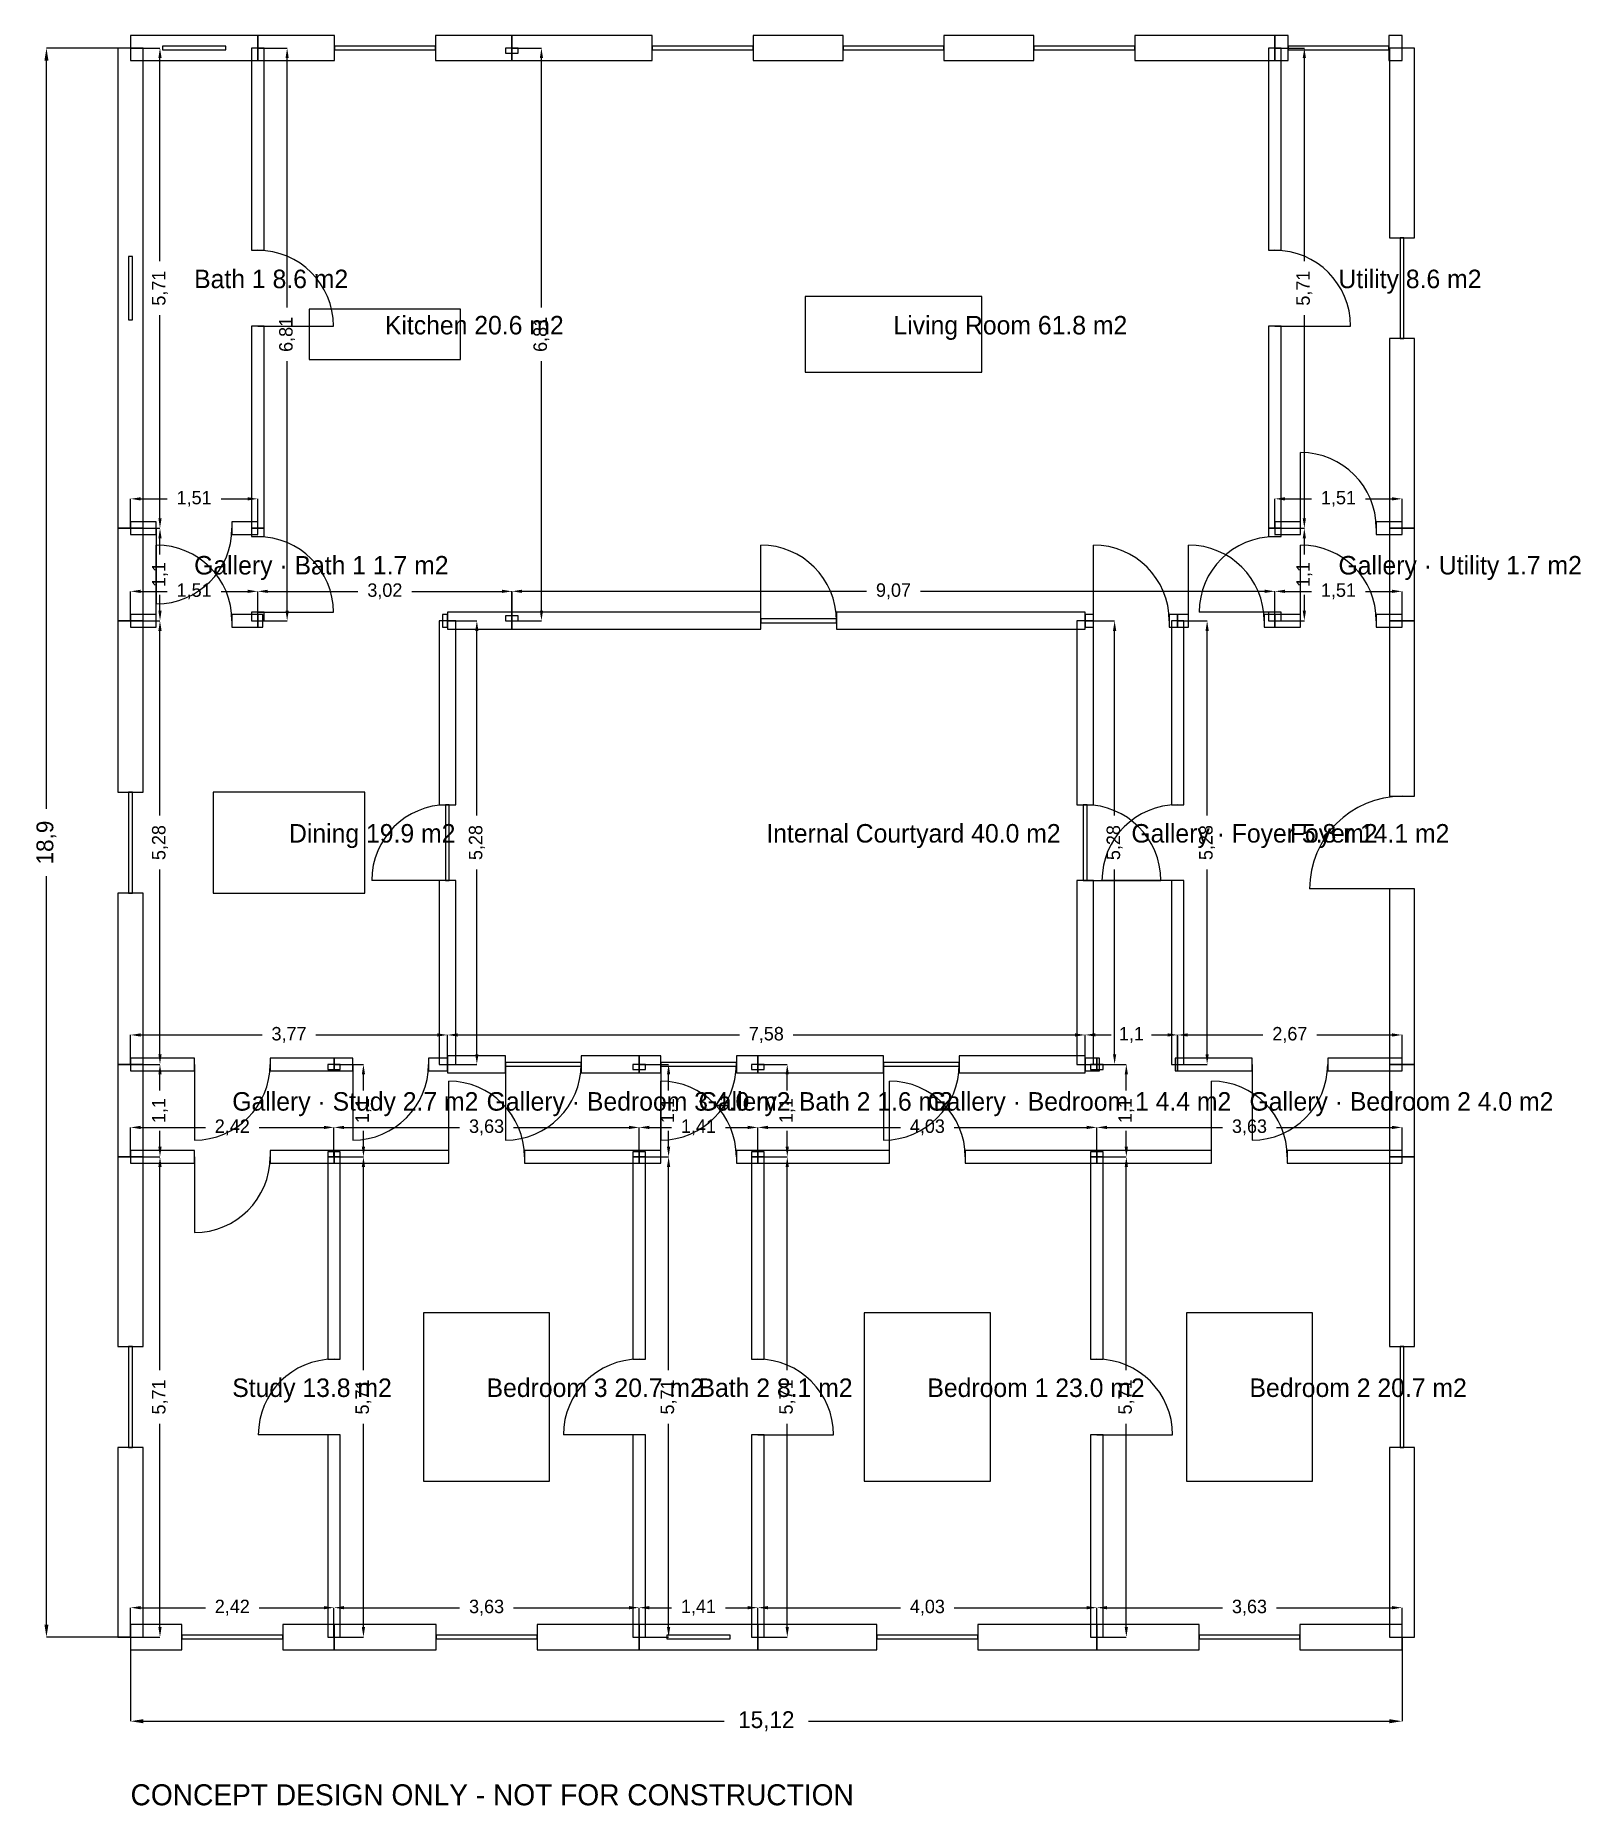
# Model space of a CAD drawing. Header units: metres. Extents: x 2 to 20.3, y 5.3 to 26.3.
import ezdxf

# ---------------------------------------------------------------- set-up
doc = ezdxf.new("R2010")
doc.units = ezdxf.units.M
for name, color, linetype in [('dimensions', 8, 'Continuous'), ('doors', 2, 'Continuous'), ('furniture', 3, 'Continuous'), ('labels', 7, 'Continuous'), ('walls', 7, 'Continuous'), ('windows', 4, 'Continuous')]:
    doc.layers.add(name, color=color, linetype=linetype)
doc.dimstyles.get("Standard").update_dxf_attribs({"dimtxt": 2.5, "dimasz": 2.5, "dimexe": 1.25, "dimexo": 0.625, "dimtad": 1, "dimcen": 2.5, "dimazin": 3, "dimtfac": 1, "dimtmove": 0, "dimatfit": 3})

msp = doc.modelspace()

# ---------------------------------------------------------------- texts
msp.add_text('CONCEPT DESIGN ONLY - NOT FOR CONSTRUCTION', height=0.25).set_placement((3.091, 5.301))
at = {"layer": 'labels'}
for s, p in [('Bath 1 8.6 m2', (3.847, 23.343)), ('Utility 8.6 m2', (17.453, 23.343)), ('Kitchen 20.6 m2', (6.115, 22.793)), ('Living Room 61.8 m2', (12.162, 22.793)), ('Gallery · Bath 1 1.7 m2', (3.847, 19.938)), ('Gallery · Utility 1.7 m2', (17.453, 19.938)), ('Dining 19.9 m2', (4.975, 16.75)), ('Internal Courtyard 40.0 m2', (10.65, 16.75)), ('Gallery · Foyer 5.8 m2', (14.991, 16.75)), ('Foyer 14.1 m2', (16.875, 16.75)), ('Gallery · Study 2.7 m2', (4.3, 13.562)), ('Gallery · Bedroom 3 4.0 m2', (7.324, 13.562)), ('Gallery · Bath 2 1.6 m2', (9.844, 13.562)), ('Gallery · Bedroom 1 4.4 m2', (12.565, 13.562)), ('Gallery · Bedroom 2 4.0 m2', (16.395, 13.562)), ('Study 13.8 m2', (4.3, 10.157)), ('Bedroom 3 20.7 m2', (7.324, 10.157)), ('Bath 2 8.1 m2', (9.844, 10.157)), ('Bedroom 1 23.0 m2', (12.565, 10.157)), ('Bedroom 2 20.7 m2', (16.395, 10.157))]:
    msp.add_text(s, height=0.22, dxfattribs=at).set_placement(p)

# ---------------------------------------------------------------- blocks, each defined once
blk = doc.blocks.new('_CLOSEDFILLED')
at = {"color": 0, "linetype": 'BYBLOCK'}
blk.add_solid([(-1, 0.16), (0, 0), (-1, -0.16)], dxfattribs=at)
blk = doc.blocks.new('*D1')
for p, q in [((3.0909, 7.301124), (3.0909, 7.651124)), ((3.2109, 7.651124), (3.980356, 7.651124)), ((4.620356, 7.651124), (5.389812, 7.651124)), ((5.509812, 7.301124), (5.509812, 7.651124))]:
    blk.add_line(p, q)
at = {"layer": 'Defpoints'}
for p in [(3.0909, 7.651124), (3.0909, 7.301124), (5.509812, 7.301124)]:
    blk.add_point(p, dxfattribs=at)
at = {"layer": 'dimensions', "xscale": 0.12, "yscale": 0.12, "rotation": 180}
blk.add_blockref('_CLOSEDFILLED', (3.0909, 7.651124), dxfattribs=at)
at = {"layer": 'dimensions', "xscale": 0.12, "yscale": 0.12}
blk.add_blockref('_CLOSEDFILLED', (5.509812, 7.651124), dxfattribs=at)
at = {"layer": 'dimensions', "insert": (4.300356, 7.651124), "char_height": 0.16, "attachment_point": 5}
blk.add_mtext('2,42', dxfattribs=at)
blk = doc.blocks.new('*D2')
for p, q in [((3.0909, 13.012478), (3.4409, 13.012478)), ((3.4409, 10.476801), (3.4409, 12.892478)), ((3.4409, 7.421124), (3.4409, 9.836801)), ((3.0909, 7.301124), (3.4409, 7.301124))]:
    blk.add_line(p, q)
at = {"layer": 'Defpoints'}
for p in [(3.0909, 13.012478), (3.0909, 7.301124), (3.4409, 7.301124)]:
    blk.add_point(p, dxfattribs=at)
at = {"layer": 'dimensions', "xscale": 0.12, "yscale": 0.12}
for p, rotation in [((3.4409, 13.012478), 90), ((3.4409, 7.301124), 270)]:
    blk.add_blockref('_CLOSEDFILLED', p, dxfattribs=dict(at, rotation=rotation))
at = {"layer": 'dimensions', "insert": (3.4409, 10.156801), "char_height": 0.16, "attachment_point": 5, "rotation": 90}
blk.add_mtext('5,71', dxfattribs=at)
blk = doc.blocks.new('*D3')
for p, q in [((3.0909, 13.012478), (3.0909, 13.362478)), ((3.2109, 13.362478), (3.980356, 13.362478)), ((4.620356, 13.362478), (5.389812, 13.362478)), ((5.509812, 13.012478), (5.509812, 13.362478))]:
    blk.add_line(p, q)
at = {"layer": 'Defpoints'}
for p in [(3.0909, 13.362478), (3.0909, 13.012478), (5.509812, 13.012478)]:
    blk.add_point(p, dxfattribs=at)
at = {"layer": 'dimensions', "xscale": 0.12, "yscale": 0.12, "rotation": 180}
blk.add_blockref('_CLOSEDFILLED', (3.0909, 13.362478), dxfattribs=at)
at = {"layer": 'dimensions', "xscale": 0.12, "yscale": 0.12}
blk.add_blockref('_CLOSEDFILLED', (5.509812, 13.362478), dxfattribs=at)
at = {"layer": 'dimensions', "insert": (4.300356, 13.362478), "char_height": 0.16, "attachment_point": 5}
blk.add_mtext('2,42', dxfattribs=at)
blk = doc.blocks.new('*D4')
for p, q in [((3.0909, 14.112478), (3.4409, 14.112478)), ((3.4409, 13.802478), (3.4409, 13.992478)), ((3.4409, 13.132478), (3.4409, 13.322478)), ((3.0909, 13.012478), (3.4409, 13.012478))]:
    blk.add_line(p, q)
at = {"layer": 'Defpoints'}
for p in [(3.0909, 14.112478), (3.0909, 13.012478), (3.4409, 13.012478)]:
    blk.add_point(p, dxfattribs=at)
at = {"layer": 'dimensions', "xscale": 0.12, "yscale": 0.12}
for p, rotation in [((3.4409, 14.112478), 90), ((3.4409, 13.012478), 270)]:
    blk.add_blockref('_CLOSEDFILLED', p, dxfattribs=dict(at, rotation=rotation))
at = {"layer": 'dimensions', "insert": (3.4409, 13.562478), "char_height": 0.16, "attachment_point": 5, "rotation": 90}
blk.add_mtext('1,1', dxfattribs=at)
blk = doc.blocks.new('*D5')
for p, q in [((5.509812, 7.301124), (5.509812, 7.651124)), ((5.629812, 7.651124), (7.003996, 7.651124)), ((7.643996, 7.651124), (9.01818, 7.651124)), ((9.13818, 7.301124), (9.13818, 7.651124))]:
    blk.add_line(p, q)
at = {"layer": 'Defpoints'}
for p in [(5.509812, 7.651124), (5.509812, 7.301124), (9.13818, 7.301124)]:
    blk.add_point(p, dxfattribs=at)
at = {"layer": 'dimensions', "xscale": 0.12, "yscale": 0.12, "rotation": 180}
blk.add_blockref('_CLOSEDFILLED', (5.509812, 7.651124), dxfattribs=at)
at = {"layer": 'dimensions', "xscale": 0.12, "yscale": 0.12}
blk.add_blockref('_CLOSEDFILLED', (9.13818, 7.651124), dxfattribs=at)
at = {"layer": 'dimensions', "insert": (7.323996, 7.651124), "char_height": 0.16, "attachment_point": 5}
blk.add_mtext('3,63', dxfattribs=at)
blk = doc.blocks.new('*D6')
for p, q in [((5.509812, 13.012478), (5.859812, 13.012478)), ((5.859812, 10.476801), (5.859812, 12.892478)), ((5.859812, 7.421124), (5.859812, 9.836801)), ((5.509812, 7.301124), (5.859812, 7.301124))]:
    blk.add_line(p, q)
at = {"layer": 'Defpoints'}
for p in [(5.509812, 13.012478), (5.509812, 7.301124), (5.859812, 7.301124)]:
    blk.add_point(p, dxfattribs=at)
at = {"layer": 'dimensions', "xscale": 0.12, "yscale": 0.12}
for p, rotation in [((5.859812, 13.012478), 90), ((5.859812, 7.301124), 270)]:
    blk.add_blockref('_CLOSEDFILLED', p, dxfattribs=dict(at, rotation=rotation))
at = {"layer": 'dimensions', "insert": (5.859812, 10.156801), "char_height": 0.16, "attachment_point": 5, "rotation": 90}
blk.add_mtext('5,71', dxfattribs=at)
blk = doc.blocks.new('*D7')
for p, q in [((5.509812, 13.012478), (5.509812, 13.362478)), ((5.629812, 13.362478), (7.003996, 13.362478)), ((7.643996, 13.362478), (9.01818, 13.362478)), ((9.13818, 13.012478), (9.13818, 13.362478))]:
    blk.add_line(p, q)
at = {"layer": 'Defpoints'}
for p in [(5.509812, 13.362478), (5.509812, 13.012478), (9.13818, 13.012478)]:
    blk.add_point(p, dxfattribs=at)
at = {"layer": 'dimensions', "xscale": 0.12, "yscale": 0.12, "rotation": 180}
blk.add_blockref('_CLOSEDFILLED', (5.509812, 13.362478), dxfattribs=at)
at = {"layer": 'dimensions', "xscale": 0.12, "yscale": 0.12}
blk.add_blockref('_CLOSEDFILLED', (9.13818, 13.362478), dxfattribs=at)
at = {"layer": 'dimensions', "insert": (7.323996, 13.362478), "char_height": 0.16, "attachment_point": 5}
blk.add_mtext('3,63', dxfattribs=at)
blk = doc.blocks.new('*D8')
for p, q in [((5.509812, 14.112478), (5.859812, 14.112478)), ((5.859812, 13.802478), (5.859812, 13.992478)), ((5.859812, 13.132478), (5.859812, 13.322478)), ((5.509812, 13.012478), (5.859812, 13.012478))]:
    blk.add_line(p, q)
at = {"layer": 'Defpoints'}
for p in [(5.509812, 14.112478), (5.509812, 13.012478), (5.859812, 13.012478)]:
    blk.add_point(p, dxfattribs=at)
at = {"layer": 'dimensions', "xscale": 0.12, "yscale": 0.12}
for p, rotation in [((5.859812, 14.112478), 90), ((5.859812, 13.012478), 270)]:
    blk.add_blockref('_CLOSEDFILLED', p, dxfattribs=dict(at, rotation=rotation))
at = {"layer": 'dimensions', "insert": (5.859812, 13.562478), "char_height": 0.16, "attachment_point": 5, "rotation": 90}
blk.add_mtext('1,1', dxfattribs=at)
blk = doc.blocks.new('*D9')
for p, q in [((9.13818, 7.301124), (9.13818, 7.651124)), ((9.25818, 7.651124), (9.523696, 7.651124)), ((10.163696, 7.651124), (10.429212, 7.651124)), ((10.549212, 7.301124), (10.549212, 7.651124))]:
    blk.add_line(p, q)
at = {"layer": 'Defpoints'}
for p in [(9.13818, 7.651124), (9.13818, 7.301124), (10.549212, 7.301124)]:
    blk.add_point(p, dxfattribs=at)
at = {"layer": 'dimensions', "xscale": 0.12, "yscale": 0.12, "rotation": 180}
blk.add_blockref('_CLOSEDFILLED', (9.13818, 7.651124), dxfattribs=at)
at = {"layer": 'dimensions', "xscale": 0.12, "yscale": 0.12}
blk.add_blockref('_CLOSEDFILLED', (10.549212, 7.651124), dxfattribs=at)
at = {"layer": 'dimensions', "insert": (9.843696, 7.651124), "char_height": 0.16, "attachment_point": 5}
blk.add_mtext('1,41', dxfattribs=at)
blk = doc.blocks.new('*D10')
for p, q in [((9.13818, 13.012478), (9.48818, 13.012478)), ((9.48818, 10.476801), (9.48818, 12.892478)), ((9.48818, 7.421124), (9.48818, 9.836801)), ((9.13818, 7.301124), (9.48818, 7.301124))]:
    blk.add_line(p, q)
at = {"layer": 'Defpoints'}
for p in [(9.13818, 13.012478), (9.13818, 7.301124), (9.48818, 7.301124)]:
    blk.add_point(p, dxfattribs=at)
at = {"layer": 'dimensions', "xscale": 0.12, "yscale": 0.12}
for p, rotation in [((9.48818, 13.012478), 90), ((9.48818, 7.301124), 270)]:
    blk.add_blockref('_CLOSEDFILLED', p, dxfattribs=dict(at, rotation=rotation))
at = {"layer": 'dimensions', "insert": (9.48818, 10.156801), "char_height": 0.16, "attachment_point": 5, "rotation": 90}
blk.add_mtext('5,71', dxfattribs=at)
blk = doc.blocks.new('*D11')
for p, q in [((9.13818, 13.012478), (9.13818, 13.362478)), ((9.25818, 13.362478), (9.523696, 13.362478)), ((10.163696, 13.362478), (10.429212, 13.362478)), ((10.549212, 13.012478), (10.549212, 13.362478))]:
    blk.add_line(p, q)
at = {"layer": 'Defpoints'}
for p in [(9.13818, 13.362478), (9.13818, 13.012478), (10.549212, 13.012478)]:
    blk.add_point(p, dxfattribs=at)
at = {"layer": 'dimensions', "xscale": 0.12, "yscale": 0.12, "rotation": 180}
blk.add_blockref('_CLOSEDFILLED', (9.13818, 13.362478), dxfattribs=at)
at = {"layer": 'dimensions', "xscale": 0.12, "yscale": 0.12}
blk.add_blockref('_CLOSEDFILLED', (10.549212, 13.362478), dxfattribs=at)
at = {"layer": 'dimensions', "insert": (9.843696, 13.362478), "char_height": 0.16, "attachment_point": 5}
blk.add_mtext('1,41', dxfattribs=at)
blk = doc.blocks.new('*D12')
for p, q in [((9.13818, 14.112478), (9.48818, 14.112478)), ((9.48818, 13.802478), (9.48818, 13.992478)), ((9.48818, 13.132478), (9.48818, 13.322478)), ((9.13818, 13.012478), (9.48818, 13.012478))]:
    blk.add_line(p, q)
at = {"layer": 'Defpoints'}
for p in [(9.13818, 14.112478), (9.13818, 13.012478), (9.48818, 13.012478)]:
    blk.add_point(p, dxfattribs=at)
at = {"layer": 'dimensions', "xscale": 0.12, "yscale": 0.12}
for p, rotation in [((9.48818, 14.112478), 90), ((9.48818, 13.012478), 270)]:
    blk.add_blockref('_CLOSEDFILLED', p, dxfattribs=dict(at, rotation=rotation))
at = {"layer": 'dimensions', "insert": (9.48818, 13.562478), "char_height": 0.16, "attachment_point": 5, "rotation": 90}
blk.add_mtext('1,1', dxfattribs=at)
blk = doc.blocks.new('*D13')
for p, q in [((10.549212, 7.301124), (10.549212, 7.651124)), ((10.669212, 7.651124), (12.244972, 7.651124)), ((12.884972, 7.651124), (14.460732, 7.651124)), ((14.580732, 7.301124), (14.580732, 7.651124))]:
    blk.add_line(p, q)
at = {"layer": 'Defpoints'}
for p in [(10.549212, 7.651124), (10.549212, 7.301124), (14.580732, 7.301124)]:
    blk.add_point(p, dxfattribs=at)
at = {"layer": 'dimensions', "xscale": 0.12, "yscale": 0.12, "rotation": 180}
blk.add_blockref('_CLOSEDFILLED', (10.549212, 7.651124), dxfattribs=at)
at = {"layer": 'dimensions', "xscale": 0.12, "yscale": 0.12}
blk.add_blockref('_CLOSEDFILLED', (14.580732, 7.651124), dxfattribs=at)
at = {"layer": 'dimensions', "insert": (12.564972, 7.651124), "char_height": 0.16, "attachment_point": 5}
blk.add_mtext('4,03', dxfattribs=at)
blk = doc.blocks.new('*D14')
for p, q in [((10.549212, 13.012478), (10.899212, 13.012478)), ((10.899212, 10.476801), (10.899212, 12.892478)), ((10.899212, 7.421124), (10.899212, 9.836801)), ((10.549212, 7.301124), (10.899212, 7.301124))]:
    blk.add_line(p, q)
at = {"layer": 'Defpoints'}
for p in [(10.549212, 13.012478), (10.549212, 7.301124), (10.899212, 7.301124)]:
    blk.add_point(p, dxfattribs=at)
at = {"layer": 'dimensions', "xscale": 0.12, "yscale": 0.12}
for p, rotation in [((10.899212, 13.012478), 90), ((10.899212, 7.301124), 270)]:
    blk.add_blockref('_CLOSEDFILLED', p, dxfattribs=dict(at, rotation=rotation))
at = {"layer": 'dimensions', "insert": (10.899212, 10.156801), "char_height": 0.16, "attachment_point": 5, "rotation": 90}
blk.add_mtext('5,71', dxfattribs=at)
blk = doc.blocks.new('*D15')
for p, q in [((10.549212, 13.012478), (10.549212, 13.362478)), ((10.669212, 13.362478), (12.244972, 13.362478)), ((12.884972, 13.362478), (14.460732, 13.362478)), ((14.580732, 13.012478), (14.580732, 13.362478))]:
    blk.add_line(p, q)
at = {"layer": 'Defpoints'}
for p in [(10.549212, 13.362478), (10.549212, 13.012478), (14.580732, 13.012478)]:
    blk.add_point(p, dxfattribs=at)
at = {"layer": 'dimensions', "xscale": 0.12, "yscale": 0.12, "rotation": 180}
blk.add_blockref('_CLOSEDFILLED', (10.549212, 13.362478), dxfattribs=at)
at = {"layer": 'dimensions', "xscale": 0.12, "yscale": 0.12}
blk.add_blockref('_CLOSEDFILLED', (14.580732, 13.362478), dxfattribs=at)
at = {"layer": 'dimensions', "insert": (12.564972, 13.362478), "char_height": 0.16, "attachment_point": 5}
blk.add_mtext('4,03', dxfattribs=at)
blk = doc.blocks.new('*D16')
for p, q in [((10.549212, 14.112478), (10.899212, 14.112478)), ((10.899212, 13.802478), (10.899212, 13.992478)), ((10.899212, 13.132478), (10.899212, 13.322478)), ((10.549212, 13.012478), (10.899212, 13.012478))]:
    blk.add_line(p, q)
at = {"layer": 'Defpoints'}
for p in [(10.549212, 14.112478), (10.549212, 13.012478), (10.899212, 13.012478)]:
    blk.add_point(p, dxfattribs=at)
at = {"layer": 'dimensions', "xscale": 0.12, "yscale": 0.12}
for p, rotation in [((10.899212, 14.112478), 90), ((10.899212, 13.012478), 270)]:
    blk.add_blockref('_CLOSEDFILLED', p, dxfattribs=dict(at, rotation=rotation))
at = {"layer": 'dimensions', "insert": (10.899212, 13.562478), "char_height": 0.16, "attachment_point": 5, "rotation": 90}
blk.add_mtext('1,1', dxfattribs=at)
blk = doc.blocks.new('*D17')
for p, q in [((14.580732, 7.301124), (14.580732, 7.651124)), ((14.700732, 7.651124), (16.074916, 7.651124)), ((16.714916, 7.651124), (18.0891, 7.651124)), ((18.2091, 7.301124), (18.2091, 7.651124))]:
    blk.add_line(p, q)
at = {"layer": 'Defpoints'}
for p in [(14.580732, 7.651124), (14.580732, 7.301124), (18.2091, 7.301124)]:
    blk.add_point(p, dxfattribs=at)
at = {"layer": 'dimensions', "xscale": 0.12, "yscale": 0.12, "rotation": 180}
blk.add_blockref('_CLOSEDFILLED', (14.580732, 7.651124), dxfattribs=at)
at = {"layer": 'dimensions', "xscale": 0.12, "yscale": 0.12}
blk.add_blockref('_CLOSEDFILLED', (18.2091, 7.651124), dxfattribs=at)
at = {"layer": 'dimensions', "insert": (16.394916, 7.651124), "char_height": 0.16, "attachment_point": 5}
blk.add_mtext('3,63', dxfattribs=at)
blk = doc.blocks.new('*D18')
for p, q in [((14.580732, 13.012478), (14.930732, 13.012478)), ((14.930732, 10.476801), (14.930732, 12.892478)), ((14.930732, 7.421124), (14.930732, 9.836801)), ((14.580732, 7.301124), (14.930732, 7.301124))]:
    blk.add_line(p, q)
at = {"layer": 'Defpoints'}
for p in [(14.580732, 13.012478), (14.580732, 7.301124), (14.930732, 7.301124)]:
    blk.add_point(p, dxfattribs=at)
at = {"layer": 'dimensions', "xscale": 0.12, "yscale": 0.12}
for p, rotation in [((14.930732, 13.012478), 90), ((14.930732, 7.301124), 270)]:
    blk.add_blockref('_CLOSEDFILLED', p, dxfattribs=dict(at, rotation=rotation))
at = {"layer": 'dimensions', "insert": (14.930732, 10.156801), "char_height": 0.16, "attachment_point": 5, "rotation": 90}
blk.add_mtext('5,71', dxfattribs=at)
blk = doc.blocks.new('*D19')
for p, q in [((14.580732, 13.012478), (14.580732, 13.362478)), ((14.700732, 13.362478), (16.074916, 13.362478)), ((16.714916, 13.362478), (18.0891, 13.362478)), ((18.2091, 13.012478), (18.2091, 13.362478))]:
    blk.add_line(p, q)
at = {"layer": 'Defpoints'}
for p in [(14.580732, 13.362478), (14.580732, 13.012478), (18.2091, 13.012478)]:
    blk.add_point(p, dxfattribs=at)
at = {"layer": 'dimensions', "xscale": 0.12, "yscale": 0.12, "rotation": 180}
blk.add_blockref('_CLOSEDFILLED', (14.580732, 13.362478), dxfattribs=at)
at = {"layer": 'dimensions', "xscale": 0.12, "yscale": 0.12}
blk.add_blockref('_CLOSEDFILLED', (18.2091, 13.362478), dxfattribs=at)
at = {"layer": 'dimensions', "insert": (16.394916, 13.362478), "char_height": 0.16, "attachment_point": 5}
blk.add_mtext('3,63', dxfattribs=at)
blk = doc.blocks.new('*D20')
for p, q in [((14.580732, 14.112478), (14.930732, 14.112478)), ((14.930732, 13.802478), (14.930732, 13.992478)), ((14.930732, 13.132478), (14.930732, 13.322478)), ((14.580732, 13.012478), (14.930732, 13.012478))]:
    blk.add_line(p, q)
at = {"layer": 'Defpoints'}
for p in [(14.580732, 14.112478), (14.580732, 13.012478), (14.930732, 13.012478)]:
    blk.add_point(p, dxfattribs=at)
at = {"layer": 'dimensions', "xscale": 0.12, "yscale": 0.12}
for p, rotation in [((14.930732, 14.112478), 90), ((14.930732, 13.012478), 270)]:
    blk.add_blockref('_CLOSEDFILLED', p, dxfattribs=dict(at, rotation=rotation))
at = {"layer": 'dimensions', "insert": (14.930732, 13.562478), "char_height": 0.16, "attachment_point": 5, "rotation": 90}
blk.add_mtext('1,1', dxfattribs=at)
blk = doc.blocks.new('*D21')
for p, q in [((3.0909, 20.487522), (3.0909, 20.837522)), ((3.2109, 20.837522), (3.52681, 20.837522)), ((4.16681, 20.837522), (4.48272, 20.837522)), ((4.60272, 20.487522), (4.60272, 20.837522))]:
    blk.add_line(p, q)
at = {"layer": 'Defpoints'}
for p in [(3.0909, 20.837522), (3.0909, 20.487522), (4.60272, 20.487522)]:
    blk.add_point(p, dxfattribs=at)
at = {"layer": 'dimensions', "xscale": 0.12, "yscale": 0.12, "rotation": 180}
blk.add_blockref('_CLOSEDFILLED', (3.0909, 20.837522), dxfattribs=at)
at = {"layer": 'dimensions', "xscale": 0.12, "yscale": 0.12}
blk.add_blockref('_CLOSEDFILLED', (4.60272, 20.837522), dxfattribs=at)
at = {"layer": 'dimensions', "insert": (3.84681, 20.837522), "char_height": 0.16, "attachment_point": 5}
blk.add_mtext('1,51', dxfattribs=at)
blk = doc.blocks.new('*D22')
for p, q in [((3.0909, 26.198876), (3.4409, 26.198876)), ((3.4409, 23.663199), (3.4409, 26.078876)), ((3.4409, 20.607522), (3.4409, 23.023199)), ((3.0909, 20.487522), (3.4409, 20.487522))]:
    blk.add_line(p, q)
at = {"layer": 'Defpoints'}
for p in [(3.0909, 26.198876), (3.0909, 20.487522), (3.4409, 20.487522)]:
    blk.add_point(p, dxfattribs=at)
at = {"layer": 'dimensions', "xscale": 0.12, "yscale": 0.12}
for p, rotation in [((3.4409, 26.198876), 90), ((3.4409, 20.487522), 270)]:
    blk.add_blockref('_CLOSEDFILLED', p, dxfattribs=dict(at, rotation=rotation))
at = {"layer": 'dimensions', "insert": (3.4409, 23.343199), "char_height": 0.16, "attachment_point": 5, "rotation": 90}
blk.add_mtext('5,71', dxfattribs=at)
blk = doc.blocks.new('*D23')
for p, q in [((3.0909, 19.387522), (3.0909, 19.737522)), ((3.2109, 19.737522), (3.52681, 19.737522)), ((4.16681, 19.737522), (4.48272, 19.737522)), ((4.60272, 19.387522), (4.60272, 19.737522))]:
    blk.add_line(p, q)
at = {"layer": 'Defpoints'}
for p in [(3.0909, 19.737522), (3.0909, 19.387522), (4.60272, 19.387522)]:
    blk.add_point(p, dxfattribs=at)
at = {"layer": 'dimensions', "xscale": 0.12, "yscale": 0.12, "rotation": 180}
blk.add_blockref('_CLOSEDFILLED', (3.0909, 19.737522), dxfattribs=at)
at = {"layer": 'dimensions', "xscale": 0.12, "yscale": 0.12}
blk.add_blockref('_CLOSEDFILLED', (4.60272, 19.737522), dxfattribs=at)
at = {"layer": 'dimensions', "insert": (3.84681, 19.737522), "char_height": 0.16, "attachment_point": 5}
blk.add_mtext('1,51', dxfattribs=at)
blk = doc.blocks.new('*D24')
for p, q in [((3.0909, 20.487522), (3.4409, 20.487522)), ((3.4409, 20.177522), (3.4409, 20.367522)), ((3.4409, 19.507522), (3.4409, 19.697522)), ((3.0909, 19.387522), (3.4409, 19.387522))]:
    blk.add_line(p, q)
at = {"layer": 'Defpoints'}
for p in [(3.0909, 20.487522), (3.0909, 19.387522), (3.4409, 19.387522)]:
    blk.add_point(p, dxfattribs=at)
at = {"layer": 'dimensions', "xscale": 0.12, "yscale": 0.12}
for p, rotation in [((3.4409, 20.487522), 90), ((3.4409, 19.387522), 270)]:
    blk.add_blockref('_CLOSEDFILLED', p, dxfattribs=dict(at, rotation=rotation))
at = {"layer": 'dimensions', "insert": (3.4409, 19.937522), "char_height": 0.16, "attachment_point": 5, "rotation": 90}
blk.add_mtext('1,1', dxfattribs=at)
blk = doc.blocks.new('*D25')
for p, q in [((4.60272, 19.387522), (4.60272, 19.737522)), ((4.72272, 19.737522), (5.79454, 19.737522)), ((6.43454, 19.737522), (7.50636, 19.737522)), ((7.62636, 19.387522), (7.62636, 19.737522))]:
    blk.add_line(p, q)
at = {"layer": 'Defpoints'}
for p in [(4.60272, 19.737522), (4.60272, 19.387522), (7.62636, 19.387522)]:
    blk.add_point(p, dxfattribs=at)
at = {"layer": 'dimensions', "xscale": 0.12, "yscale": 0.12, "rotation": 180}
blk.add_blockref('_CLOSEDFILLED', (4.60272, 19.737522), dxfattribs=at)
at = {"layer": 'dimensions', "xscale": 0.12, "yscale": 0.12}
blk.add_blockref('_CLOSEDFILLED', (7.62636, 19.737522), dxfattribs=at)
at = {"layer": 'dimensions', "insert": (6.11454, 19.737522), "char_height": 0.16, "attachment_point": 5}
blk.add_mtext('3,02', dxfattribs=at)
blk = doc.blocks.new('*D26')
for p, q in [((4.60272, 26.198876), (4.95272, 26.198876)), ((4.95272, 23.113199), (4.95272, 26.078876)), ((4.95272, 19.507522), (4.95272, 22.473199)), ((4.60272, 19.387522), (4.95272, 19.387522))]:
    blk.add_line(p, q)
at = {"layer": 'Defpoints'}
for p in [(4.60272, 26.198876), (4.60272, 19.387522), (4.95272, 19.387522)]:
    blk.add_point(p, dxfattribs=at)
at = {"layer": 'dimensions', "xscale": 0.12, "yscale": 0.12}
for p, rotation in [((4.95272, 26.198876), 90), ((4.95272, 19.387522), 270)]:
    blk.add_blockref('_CLOSEDFILLED', p, dxfattribs=dict(at, rotation=rotation))
at = {"layer": 'dimensions', "insert": (4.95272, 22.793199), "char_height": 0.16, "attachment_point": 5, "rotation": 90}
blk.add_mtext('6,81', dxfattribs=at)
blk = doc.blocks.new('*D27')
for p, q in [((7.626, 19.388), (7.626, 19.738)), ((7.746, 19.738), (11.842, 19.738)), ((12.482, 19.738), (16.577, 19.738)), ((16.697, 19.388), (16.697, 19.738))]:
    blk.add_line(p, q)
at = {"layer": 'Defpoints'}
for p in [(7.626, 19.738), (7.626, 19.388), (16.697, 19.388)]:
    blk.add_point(p, dxfattribs=at)
at = {"layer": 'dimensions', "xscale": 0.12, "yscale": 0.12, "rotation": 180}
blk.add_blockref('_CLOSEDFILLED', (7.626, 19.738), dxfattribs=at)
at = {"layer": 'dimensions', "xscale": 0.12, "yscale": 0.12}
blk.add_blockref('_CLOSEDFILLED', (16.697, 19.738), dxfattribs=at)
at = {"layer": 'dimensions', "insert": (12.162, 19.738), "char_height": 0.16, "attachment_point": 5}
blk.add_mtext('9,07', dxfattribs=at)
blk = doc.blocks.new('*D28')
for p, q in [((7.62636, 26.198876), (7.97636, 26.198876)), ((7.97636, 23.113199), (7.97636, 26.078876)), ((7.97636, 19.507522), (7.97636, 22.473199)), ((7.62636, 19.387522), (7.97636, 19.387522))]:
    blk.add_line(p, q)
at = {"layer": 'Defpoints'}
for p in [(7.62636, 26.198876), (7.62636, 19.387522), (7.97636, 19.387522)]:
    blk.add_point(p, dxfattribs=at)
at = {"layer": 'dimensions', "xscale": 0.12, "yscale": 0.12}
for p, rotation in [((7.97636, 26.198876), 90), ((7.97636, 19.387522), 270)]:
    blk.add_blockref('_CLOSEDFILLED', p, dxfattribs=dict(at, rotation=rotation))
at = {"layer": 'dimensions', "insert": (7.97636, 22.793199), "char_height": 0.16, "attachment_point": 5, "rotation": 90}
blk.add_mtext('6,81', dxfattribs=at)
blk = doc.blocks.new('*D29')
for p, q in [((16.69728, 20.487522), (16.69728, 20.837522)), ((16.81728, 20.837522), (17.13319, 20.837522)), ((17.77319, 20.837522), (18.0891, 20.837522)), ((18.2091, 20.487522), (18.2091, 20.837522))]:
    blk.add_line(p, q)
at = {"layer": 'Defpoints'}
for p in [(16.69728, 20.837522), (16.69728, 20.487522), (18.2091, 20.487522)]:
    blk.add_point(p, dxfattribs=at)
at = {"layer": 'dimensions', "xscale": 0.12, "yscale": 0.12, "rotation": 180}
blk.add_blockref('_CLOSEDFILLED', (16.69728, 20.837522), dxfattribs=at)
at = {"layer": 'dimensions', "xscale": 0.12, "yscale": 0.12}
blk.add_blockref('_CLOSEDFILLED', (18.2091, 20.837522), dxfattribs=at)
at = {"layer": 'dimensions', "insert": (17.45319, 20.837522), "char_height": 0.16, "attachment_point": 5}
blk.add_mtext('1,51', dxfattribs=at)
blk = doc.blocks.new('*D30')
for p, q in [((16.69728, 26.198876), (17.04728, 26.198876)), ((17.04728, 23.663199), (17.04728, 26.078876)), ((17.04728, 20.607522), (17.04728, 23.023199)), ((16.69728, 20.487522), (17.04728, 20.487522))]:
    blk.add_line(p, q)
at = {"layer": 'Defpoints'}
for p in [(16.69728, 26.198876), (16.69728, 20.487522), (17.04728, 20.487522)]:
    blk.add_point(p, dxfattribs=at)
at = {"layer": 'dimensions', "xscale": 0.12, "yscale": 0.12}
for p, rotation in [((17.04728, 26.198876), 90), ((17.04728, 20.487522), 270)]:
    blk.add_blockref('_CLOSEDFILLED', p, dxfattribs=dict(at, rotation=rotation))
at = {"layer": 'dimensions', "insert": (17.04728, 23.343199), "char_height": 0.16, "attachment_point": 5, "rotation": 90}
blk.add_mtext('5,71', dxfattribs=at)
blk = doc.blocks.new('*D31')
for p, q in [((16.69728, 19.387522), (16.69728, 19.737522)), ((16.81728, 19.737522), (17.13319, 19.737522)), ((17.77319, 19.737522), (18.0891, 19.737522)), ((18.2091, 19.387522), (18.2091, 19.737522))]:
    blk.add_line(p, q)
at = {"layer": 'Defpoints'}
for p in [(16.69728, 19.737522), (16.69728, 19.387522), (18.2091, 19.387522)]:
    blk.add_point(p, dxfattribs=at)
at = {"layer": 'dimensions', "xscale": 0.12, "yscale": 0.12, "rotation": 180}
blk.add_blockref('_CLOSEDFILLED', (16.69728, 19.737522), dxfattribs=at)
at = {"layer": 'dimensions', "xscale": 0.12, "yscale": 0.12}
blk.add_blockref('_CLOSEDFILLED', (18.2091, 19.737522), dxfattribs=at)
at = {"layer": 'dimensions', "insert": (17.45319, 19.737522), "char_height": 0.16, "attachment_point": 5}
blk.add_mtext('1,51', dxfattribs=at)
blk = doc.blocks.new('*D32')
for p, q in [((16.69728, 20.487522), (17.04728, 20.487522)), ((17.04728, 20.177522), (17.04728, 20.367522)), ((17.04728, 19.507522), (17.04728, 19.697522)), ((16.69728, 19.387522), (17.04728, 19.387522))]:
    blk.add_line(p, q)
at = {"layer": 'Defpoints'}
for p in [(16.69728, 20.487522), (16.69728, 19.387522), (17.04728, 19.387522)]:
    blk.add_point(p, dxfattribs=at)
at = {"layer": 'dimensions', "xscale": 0.12, "yscale": 0.12}
for p, rotation in [((17.04728, 20.487522), 90), ((17.04728, 19.387522), 270)]:
    blk.add_blockref('_CLOSEDFILLED', p, dxfattribs=dict(at, rotation=rotation))
at = {"layer": 'dimensions', "insert": (17.04728, 19.937522), "char_height": 0.16, "attachment_point": 5, "rotation": 90}
blk.add_mtext('1,1', dxfattribs=at)
blk = doc.blocks.new('*D33')
for p, q in [((3.091, 14.112), (3.091, 14.462)), ((3.211, 14.462), (4.655, 14.462)), ((5.295, 14.462), (6.739, 14.462)), ((6.859, 14.112), (6.859, 14.462))]:
    blk.add_line(p, q)
at = {"layer": 'Defpoints'}
for p in [(3.091, 14.462), (3.091, 14.112), (6.859, 14.112)]:
    blk.add_point(p, dxfattribs=at)
at = {"layer": 'dimensions', "xscale": 0.12, "yscale": 0.12, "rotation": 180}
blk.add_blockref('_CLOSEDFILLED', (3.091, 14.462), dxfattribs=at)
at = {"layer": 'dimensions', "xscale": 0.12, "yscale": 0.12}
blk.add_blockref('_CLOSEDFILLED', (6.859, 14.462), dxfattribs=at)
at = {"layer": 'dimensions', "insert": (4.975, 14.462), "char_height": 0.16, "attachment_point": 5}
blk.add_mtext('3,77', dxfattribs=at)
blk = doc.blocks.new('*D34')
for p, q in [((3.0909, 19.387522), (3.4409, 19.387522)), ((3.4409, 17.07), (3.4409, 19.267522)), ((3.4409, 14.232478), (3.4409, 16.43)), ((3.0909, 14.112478), (3.4409, 14.112478))]:
    blk.add_line(p, q)
at = {"layer": 'Defpoints'}
for p in [(3.0909, 19.387522), (3.0909, 14.112478), (3.4409, 14.112478)]:
    blk.add_point(p, dxfattribs=at)
at = {"layer": 'dimensions', "xscale": 0.12, "yscale": 0.12}
for p, rotation in [((3.4409, 19.387522), 90), ((3.4409, 14.112478), 270)]:
    blk.add_blockref('_CLOSEDFILLED', p, dxfattribs=dict(at, rotation=rotation))
at = {"layer": 'dimensions', "insert": (3.4409, 16.75), "char_height": 0.16, "attachment_point": 5, "rotation": 90}
blk.add_mtext('5,28', dxfattribs=at)
blk = doc.blocks.new('*D35')
for p, q in [((15.541, 14.112), (15.541, 14.462)), ((15.661, 14.462), (16.555, 14.462)), ((17.195, 14.462), (18.089, 14.462)), ((18.209, 14.112), (18.209, 14.462))]:
    blk.add_line(p, q)
at = {"layer": 'Defpoints'}
for p in [(15.541, 14.462), (15.541, 14.112), (18.209, 14.112)]:
    blk.add_point(p, dxfattribs=at)
at = {"layer": 'dimensions', "xscale": 0.12, "yscale": 0.12, "rotation": 180}
blk.add_blockref('_CLOSEDFILLED', (15.541, 14.462), dxfattribs=at)
at = {"layer": 'dimensions', "xscale": 0.12, "yscale": 0.12}
blk.add_blockref('_CLOSEDFILLED', (18.209, 14.462), dxfattribs=at)
at = {"layer": 'dimensions', "insert": (16.875, 14.462), "char_height": 0.16, "attachment_point": 5}
blk.add_mtext('2,67', dxfattribs=at)
blk = doc.blocks.new('*D36')
for p, q in [((15.541437, 19.387522), (15.891437, 19.387522)), ((15.891437, 17.07), (15.891437, 19.267522)), ((15.891437, 14.232478), (15.891437, 16.43)), ((15.541437, 14.112478), (15.891437, 14.112478))]:
    blk.add_line(p, q)
at = {"layer": 'Defpoints'}
for p in [(15.541437, 19.387522), (15.541437, 14.112478), (15.891437, 14.112478)]:
    blk.add_point(p, dxfattribs=at)
at = {"layer": 'dimensions', "xscale": 0.12, "yscale": 0.12}
for p, rotation in [((15.891437, 19.387522), 90), ((15.891437, 14.112478), 270)]:
    blk.add_blockref('_CLOSEDFILLED', p, dxfattribs=dict(at, rotation=rotation))
at = {"layer": 'dimensions', "insert": (15.891437, 16.75), "char_height": 0.16, "attachment_point": 5, "rotation": 90}
blk.add_mtext('5,28', dxfattribs=at)
blk = doc.blocks.new('*D37')
for p, q in [((14.441437, 14.112478), (14.441437, 14.462478)), ((14.561437, 14.462478), (14.751437, 14.462478)), ((15.231437, 14.462478), (15.421437, 14.462478)), ((15.541437, 14.112478), (15.541437, 14.462478))]:
    blk.add_line(p, q)
at = {"layer": 'Defpoints'}
for p in [(14.441437, 14.462478), (14.441437, 14.112478), (15.541437, 14.112478)]:
    blk.add_point(p, dxfattribs=at)
at = {"layer": 'dimensions', "xscale": 0.12, "yscale": 0.12, "rotation": 180}
blk.add_blockref('_CLOSEDFILLED', (14.441437, 14.462478), dxfattribs=at)
at = {"layer": 'dimensions', "xscale": 0.12, "yscale": 0.12}
blk.add_blockref('_CLOSEDFILLED', (15.541437, 14.462478), dxfattribs=at)
at = {"layer": 'dimensions', "insert": (14.991437, 14.462478), "char_height": 0.16, "attachment_point": 5}
blk.add_mtext('1,1', dxfattribs=at)
blk = doc.blocks.new('*D38')
for p, q in [((14.441437, 19.387522), (14.791437, 19.387522)), ((14.791437, 17.07), (14.791437, 19.267522)), ((14.791437, 14.232478), (14.791437, 16.43)), ((14.441437, 14.112478), (14.791437, 14.112478))]:
    blk.add_line(p, q)
at = {"layer": 'Defpoints'}
for p in [(14.441437, 19.387522), (14.441437, 14.112478), (14.791437, 14.112478)]:
    blk.add_point(p, dxfattribs=at)
at = {"layer": 'dimensions', "xscale": 0.12, "yscale": 0.12}
for p, rotation in [((14.791437, 19.387522), 90), ((14.791437, 14.112478), 270)]:
    blk.add_blockref('_CLOSEDFILLED', p, dxfattribs=dict(at, rotation=rotation))
at = {"layer": 'dimensions', "insert": (14.791437, 16.75), "char_height": 0.16, "attachment_point": 5, "rotation": 90}
blk.add_mtext('5,28', dxfattribs=at)
blk = doc.blocks.new('*D39')
for p, q in [((6.859, 14.112), (6.859, 14.462)), ((6.979, 14.462), (10.33, 14.462)), ((10.97, 14.462), (14.321, 14.462)), ((14.441, 14.112), (14.441, 14.462))]:
    blk.add_line(p, q)
at = {"layer": 'Defpoints'}
for p in [(6.859, 14.462), (6.859, 14.112), (14.441, 14.112)]:
    blk.add_point(p, dxfattribs=at)
at = {"layer": 'dimensions', "xscale": 0.12, "yscale": 0.12, "rotation": 180}
blk.add_blockref('_CLOSEDFILLED', (6.859, 14.462), dxfattribs=at)
at = {"layer": 'dimensions', "xscale": 0.12, "yscale": 0.12}
blk.add_blockref('_CLOSEDFILLED', (14.441, 14.462), dxfattribs=at)
at = {"layer": 'dimensions', "insert": (10.65, 14.462), "char_height": 0.16, "attachment_point": 5}
blk.add_mtext('7,58', dxfattribs=at)
blk = doc.blocks.new('*D40')
for p, q in [((6.858563, 19.387522), (7.208563, 19.387522)), ((7.208563, 17.07), (7.208563, 19.267522)), ((7.208563, 14.232478), (7.208563, 16.43)), ((6.858563, 14.112478), (7.208563, 14.112478))]:
    blk.add_line(p, q)
at = {"layer": 'Defpoints'}
for p in [(6.858563, 19.387522), (6.858563, 14.112478), (7.208563, 14.112478)]:
    blk.add_point(p, dxfattribs=at)
at = {"layer": 'dimensions', "xscale": 0.12, "yscale": 0.12}
for p, rotation in [((7.208563, 19.387522), 90), ((7.208563, 14.112478), 270)]:
    blk.add_blockref('_CLOSEDFILLED', p, dxfattribs=dict(at, rotation=rotation))
at = {"layer": 'dimensions', "insert": (7.208563, 16.75), "char_height": 0.16, "attachment_point": 5, "rotation": 90}
blk.add_mtext('5,28', dxfattribs=at)
blk = doc.blocks.new('*D41')
for p, q in [((3.091, 7.301), (3.091, 6.301)), ((18.209, 7.301), (18.209, 6.301)), ((3.241, 6.301), (10.15, 6.301)), ((11.15, 6.301), (18.059, 6.301))]:
    blk.add_line(p, q)
at = {"layer": 'Defpoints'}
for p in [(3.091, 7.301), (18.209, 7.301), (3.091, 6.301)]:
    blk.add_point(p, dxfattribs=at)
at = {"layer": 'dimensions', "xscale": 0.15, "yscale": 0.15, "rotation": 180}
blk.add_blockref('_CLOSEDFILLED', (3.091, 6.301), dxfattribs=at)
at = {"layer": 'dimensions', "xscale": 0.15, "yscale": 0.15}
blk.add_blockref('_CLOSEDFILLED', (18.209, 6.301), dxfattribs=at)
at = {"layer": 'dimensions', "insert": (10.65, 6.301), "char_height": 0.2, "attachment_point": 5}
blk.add_mtext('15,12', dxfattribs=at)
blk = doc.blocks.new('*D42')
for p, q in [((3.091, 26.199), (2.091, 26.199)), ((2.091, 17.15), (2.091, 26.049)), ((2.091, 7.451), (2.091, 16.35)), ((3.091, 7.301), (2.091, 7.301))]:
    blk.add_line(p, q)
at = {"layer": 'Defpoints'}
for p in [(3.091, 26.199), (2.091, 7.301), (3.091, 7.301)]:
    blk.add_point(p, dxfattribs=at)
at = {"layer": 'dimensions', "xscale": 0.15, "yscale": 0.15}
for p, rotation in [((2.091, 26.199), 90), ((2.091, 7.301), 270)]:
    blk.add_blockref('_CLOSEDFILLED', p, dxfattribs=dict(at, rotation=rotation))
at = {"layer": 'dimensions', "insert": (2.091, 16.75), "char_height": 0.2, "attachment_point": 5, "rotation": 90}
blk.add_mtext('18,9', dxfattribs=at)

# ---------------------------------------------------------------- dimensions: what is measured, and where the dimension line sits
at = {"layer": 'dimensions'}
for base, p1, p2, override, picture, middle in [((2.091, 7.301), (3.091, 7.301), (3.091, 26.199), {"dimtxt": 0.2, "dimasz": 0.15}, '*D42', (2.091, 16.75)), ((3.441, 20.488), (3.091, 20.488), (3.091, 26.199), {"dimtxt": 0.16, "dimasz": 0.12}, '*D22', (3.441, 23.343)), ((4.953, 19.388), (4.603, 19.388), (4.603, 26.199), {"dimtxt": 0.16, "dimasz": 0.12}, '*D26', (4.953, 22.793)), ((7.976, 19.388), (7.626, 19.388), (7.626, 26.199), {"dimtxt": 0.16, "dimasz": 0.12}, '*D28', (7.976, 22.793)), ((17.047, 20.488), (16.697, 20.488), (16.697, 26.199), {"dimtxt": 0.16, "dimasz": 0.12}, '*D30', (17.047, 23.343)), ((3.441, 19.388), (3.091, 19.388), (3.091, 20.488), {"dimtxt": 0.16, "dimasz": 0.12}, '*D24', (3.441, 19.938)), ((17.047, 19.388), (16.697, 19.388), (16.697, 20.488), {"dimtxt": 0.16, "dimasz": 0.12}, '*D32', (17.047, 19.938)), ((3.441, 14.112), (3.091, 14.112), (3.091, 19.388), {"dimtxt": 0.16, "dimasz": 0.12}, '*D34', (3.441, 16.75)), ((7.209, 14.112), (6.859, 14.112), (6.859, 19.388), {"dimtxt": 0.16, "dimasz": 0.12}, '*D40', (7.209, 16.75)), ((14.791, 14.112), (14.441, 14.112), (14.441, 19.388), {"dimtxt": 0.16, "dimasz": 0.12}, '*D38', (14.791, 16.75)), ((15.891, 14.112), (15.541, 14.112), (15.541, 19.388), {"dimtxt": 0.16, "dimasz": 0.12}, '*D36', (15.891, 16.75)), ((3.441, 13.012), (3.091, 13.012), (3.091, 14.112), {"dimtxt": 0.16, "dimasz": 0.12}, '*D4', (3.441, 13.562)), ((5.86, 13.012), (5.51, 13.012), (5.51, 14.112), {"dimtxt": 0.16, "dimasz": 0.12}, '*D8', (5.86, 13.562)), ((9.488, 13.012), (9.138, 13.012), (9.138, 14.112), {"dimtxt": 0.16, "dimasz": 0.12}, '*D12', (9.488, 13.562)), ((10.899, 13.012), (10.549, 13.012), (10.549, 14.112), {"dimtxt": 0.16, "dimasz": 0.12}, '*D16', (10.899, 13.562)), ((14.931, 13.012), (14.581, 13.012), (14.581, 14.112), {"dimtxt": 0.16, "dimasz": 0.12}, '*D20', (14.931, 13.562)), ((3.441, 7.301), (3.091, 7.301), (3.091, 13.012), {"dimtxt": 0.16, "dimasz": 0.12}, '*D2', (3.441, 10.157)), ((5.86, 7.301), (5.51, 7.301), (5.51, 13.012), {"dimtxt": 0.16, "dimasz": 0.12}, '*D6', (5.86, 10.157)), ((9.488, 7.301), (9.138, 7.301), (9.138, 13.012), {"dimtxt": 0.16, "dimasz": 0.12}, '*D10', (9.488, 10.157)), ((10.899, 7.301), (10.549, 7.301), (10.549, 13.012), {"dimtxt": 0.16, "dimasz": 0.12}, '*D14', (10.899, 10.157)), ((14.931, 7.301), (14.581, 7.301), (14.581, 13.012), {"dimtxt": 0.16, "dimasz": 0.12}, '*D18', (14.931, 10.157))]:
    dim = msp.add_linear_dim(base=base, p1=p1, p2=p2, angle=90, dimstyle='Standard', override=override, dxfattribs=at)
    dim.commit()
    dim.dimension.update_dxf_attribs({"geometry": picture, "text_midpoint": middle})
for base, p1, p2, override, picture, middle in [((3.091, 20.838), (3.091, 20.488), (4.603, 20.488), {"dimtxt": 0.16, "dimasz": 0.12}, '*D21', (3.847, 20.838)), ((16.697, 20.838), (16.697, 20.488), (18.209, 20.488), {"dimtxt": 0.16, "dimasz": 0.12}, '*D29', (17.453, 20.838)), ((3.091, 19.738), (3.091, 19.388), (4.603, 19.388), {"dimtxt": 0.16, "dimasz": 0.12}, '*D23', (3.847, 19.738)), ((4.603, 19.738), (4.603, 19.388), (7.626, 19.388), {"dimtxt": 0.16, "dimasz": 0.12}, '*D25', (6.115, 19.738)), ((7.626, 19.738), (7.626, 19.388), (16.697, 19.388), {"dimtxt": 0.16, "dimasz": 0.12}, '*D27', (12.162, 19.738)), ((16.697, 19.738), (16.697, 19.388), (18.209, 19.388), {"dimtxt": 0.16, "dimasz": 0.12}, '*D31', (17.453, 19.738)), ((3.091, 14.462), (3.091, 14.112), (6.859, 14.112), {"dimtxt": 0.16, "dimasz": 0.12}, '*D33', (4.975, 14.462)), ((6.859, 14.462), (6.859, 14.112), (14.441, 14.112), {"dimtxt": 0.16, "dimasz": 0.12}, '*D39', (10.65, 14.462)), ((14.441, 14.462), (14.441, 14.112), (15.541, 14.112), {"dimtxt": 0.16, "dimasz": 0.12}, '*D37', (14.991, 14.462)), ((15.541, 14.462), (15.541, 14.112), (18.209, 14.112), {"dimtxt": 0.16, "dimasz": 0.12}, '*D35', (16.875, 14.462)), ((3.091, 13.362), (3.091, 13.012), (5.51, 13.012), {"dimtxt": 0.16, "dimasz": 0.12}, '*D3', (4.3, 13.362)), ((5.51, 13.362), (5.51, 13.012), (9.138, 13.012), {"dimtxt": 0.16, "dimasz": 0.12}, '*D7', (7.324, 13.362)), ((9.138, 13.362), (9.138, 13.012), (10.549, 13.012), {"dimtxt": 0.16, "dimasz": 0.12}, '*D11', (9.844, 13.362)), ((10.549, 13.362), (10.549, 13.012), (14.581, 13.012), {"dimtxt": 0.16, "dimasz": 0.12}, '*D15', (12.565, 13.362)), ((14.581, 13.362), (14.581, 13.012), (18.209, 13.012), {"dimtxt": 0.16, "dimasz": 0.12}, '*D19', (16.395, 13.362)), ((3.091, 7.651), (3.091, 7.301), (5.51, 7.301), {"dimtxt": 0.16, "dimasz": 0.12}, '*D1', (4.3, 7.651)), ((5.51, 7.651), (5.51, 7.301), (9.138, 7.301), {"dimtxt": 0.16, "dimasz": 0.12}, '*D5', (7.324, 7.651)), ((9.138, 7.651), (9.138, 7.301), (10.549, 7.301), {"dimtxt": 0.16, "dimasz": 0.12}, '*D9', (9.844, 7.651)), ((10.549, 7.651), (10.549, 7.301), (14.581, 7.301), {"dimtxt": 0.16, "dimasz": 0.12}, '*D13', (12.565, 7.651)), ((14.581, 7.651), (14.581, 7.301), (18.209, 7.301), {"dimtxt": 0.16, "dimasz": 0.12}, '*D17', (16.395, 7.651)), ((3.091, 6.301), (3.091, 7.301), (18.209, 7.301), {"dimtxt": 0.2, "dimasz": 0.15}, '*D41', (10.65, 6.301))]:
    dim = msp.add_linear_dim(base=base, p1=p1, p2=p2, dimstyle='Standard', override=override, dxfattribs=at)
    dim.commit()
    dim.dimension.update_dxf_attribs({"geometry": picture, "text_midpoint": middle})

# ---------------------------------------------------------------- linework, layer by layer
at = {"layer": 'doors'}
for p, q in [((4.603, 22.893), (5.503, 22.893)), ((16.697, 22.893), (17.597, 22.893)), ((17.003, 20.488), (17.003, 21.388)), ((3.397, 20.488), (3.397, 19.588)), ((3.397, 19.388), (3.397, 20.288)), ((10.584, 19.388), (10.584, 20.288)), ((14.541, 19.388), (14.541, 20.288)), ((15.669, 19.388), (15.669, 20.288)), ((17.003, 19.388), (17.003, 20.288)), ((4.603, 19.488), (5.503, 19.488)), ((16.697, 19.488), (15.797, 19.488)), ((6.859, 16.3), (5.959, 16.3)), ((14.441, 16.3), (15.341, 16.3)), ((15.541, 16.3), (14.641, 16.3)), ((18.209, 16.2), (17.109, 16.2)), ((3.85, 14.112), (3.85, 13.212)), ((5.734, 14.112), (5.734, 13.212)), ((7.548, 14.112), (7.548, 13.212)), ((9.394, 14.112), (9.394, 13.212)), ((12.045, 14.112), (12.045, 13.212)), ((16.425, 14.112), (16.425, 13.212)), ((6.874, 13.012), (6.874, 13.912)), ((9.394, 13.012), (9.394, 13.912)), ((12.115, 13.012), (12.115, 13.912)), ((15.945, 13.012), (15.945, 13.912)), ((3.85, 13.012), (3.85, 12.112)), ((5.51, 9.707), (4.61, 9.707)), ((9.138, 9.707), (8.238, 9.707)), ((10.549, 9.707), (11.449, 9.707)), ((14.581, 9.707), (15.481, 9.707))]:
    msp.add_line(p, q, dxfattribs=at)
for centre, radius, start, end in [((4.603, 22.893), 0.9, 0, 90), ((16.697, 22.893), 0.9, 0, 90), ((17.003, 20.488), 0.9, 0, 90), ((3.397, 20.488), 0.9, -90, 0), ((3.397, 19.388), 0.9, 0, 90), ((4.603, 19.488), 0.9, 0, 90), ((10.584, 19.388), 0.9, 0, 90), ((14.541, 19.388), 0.9, 0, 90), ((15.669, 19.388), 0.9, 0, 90), ((16.697, 19.488), 0.9, 90, 180), ((17.003, 19.388), 0.9, 0, 90), ((18.209, 16.2), 1.1, 90, 180), ((6.859, 16.3), 0.9, 90, 180), ((14.441, 16.3), 0.9, 0, 90), ((15.541, 16.3), 0.9, 90, 180), ((3.85, 14.112), 0.9, -90, 0), ((5.734, 14.112), 0.9, -90, 0), ((7.548, 14.112), 0.9, -90, 0), ((9.394, 14.112), 0.9, -90, 0), ((12.045, 14.112), 0.9, -90, 0), ((16.425, 14.112), 0.9, -90, 0), ((6.874, 13.012), 0.9, 0, 90), ((9.394, 13.012), 0.9, 0, 90), ((12.115, 13.012), 0.9, 0, 90), ((15.945, 13.012), 0.9, 0, 90), ((3.85, 13.012), 0.9, -90, 0), ((5.51, 9.707), 0.9, 90, 180), ((9.138, 9.707), 0.9, 90, 180), ((10.549, 9.707), 0.9, 0, 90), ((14.581, 9.707), 0.9, 0, 90)]:
    msp.add_arc(centre, radius, start, end, dxfattribs=at)
at = {"layer": 'furniture'}
for points in [[(11.112, 22.343), (13.212, 22.343), (13.212, 23.243), (11.112, 23.243)], [(5.215, 22.493), (7.015, 22.493), (7.015, 23.093), (5.215, 23.093)], [(6.574, 9.157), (8.074, 9.157), (8.074, 11.157), (6.574, 11.157)], [(11.815, 9.157), (13.315, 9.157), (13.315, 11.157), (11.815, 11.157)], [(15.645, 9.157), (17.145, 9.157), (17.145, 11.157), (15.645, 11.157)]]:
    msp.add_lwpolyline(points, close=True, dxfattribs=at)
at = {"layer": 'walls'}
for points in [[(3.091, 26.049), (4.603, 26.049), (4.603, 26.349), (3.091, 26.349)], [(4.603, 26.049), (5.515, 26.049), (5.515, 26.349), (4.603, 26.349)], [(6.715, 26.049), (7.626, 26.049), (7.626, 26.349), (6.715, 26.349)], [(7.626, 26.049), (9.294, 26.049), (9.294, 26.349), (7.626, 26.349)], [(10.494, 26.049), (11.562, 26.049), (11.562, 26.349), (10.494, 26.349)], [(12.762, 26.049), (13.83, 26.049), (13.83, 26.349), (12.762, 26.349)], [(15.03, 26.049), (16.697, 26.049), (16.697, 26.349), (15.03, 26.349)], [(16.697, 26.049), (16.853, 26.049), (16.853, 26.349), (16.697, 26.349)], [(18.053, 26.049), (18.209, 26.049), (18.209, 26.349), (18.053, 26.349)], [(2.941, 20.488), (3.241, 20.488), (3.241, 26.199), (2.941, 26.199)], [(4.528, 23.793), (4.678, 23.793), (4.678, 26.199), (4.528, 26.199)], [(7.551, 26.139), (7.701, 26.139), (7.701, 26.199), (7.551, 26.199)], [(16.622, 23.793), (16.772, 23.793), (16.772, 26.199), (16.622, 26.199)], [(18.059, 23.943), (18.359, 23.943), (18.359, 26.199), (18.059, 26.199)], [(4.528, 20.488), (4.678, 20.488), (4.678, 22.893), (4.528, 22.893)], [(16.622, 20.488), (16.772, 20.488), (16.772, 22.893), (16.622, 22.893)], [(18.059, 20.488), (18.359, 20.488), (18.359, 22.743), (18.059, 22.743)], [(2.941, 19.388), (3.241, 19.388), (3.241, 20.488), (2.941, 20.488)], [(3.091, 20.413), (3.397, 20.413), (3.397, 20.563), (3.091, 20.563)], [(4.297, 20.413), (4.603, 20.413), (4.603, 20.563), (4.297, 20.563)], [(4.528, 20.388), (4.678, 20.388), (4.678, 20.488), (4.528, 20.488)], [(16.622, 20.388), (16.772, 20.388), (16.772, 20.488), (16.622, 20.488)], [(16.697, 20.413), (17.003, 20.413), (17.003, 20.563), (16.697, 20.563)], [(17.903, 20.413), (18.209, 20.413), (18.209, 20.563), (17.903, 20.563)], [(18.059, 19.388), (18.359, 19.388), (18.359, 20.488), (18.059, 20.488)], [(2.941, 17.35), (3.241, 17.35), (3.241, 19.388), (2.941, 19.388)], [(3.091, 19.313), (3.397, 19.313), (3.397, 19.463), (3.091, 19.463)], [(4.297, 19.313), (4.603, 19.313), (4.603, 19.463), (4.297, 19.463)], [(4.528, 19.388), (4.678, 19.388), (4.678, 19.488), (4.528, 19.488)], [(4.603, 19.313), (4.663, 19.313), (4.663, 19.463), (4.603, 19.463)], [(6.759, 17.2), (6.959, 17.2), (6.959, 19.388), (6.759, 19.388)], [(6.799, 19.313), (6.859, 19.313), (6.859, 19.463), (6.799, 19.463)], [(6.859, 19.288), (7.626, 19.288), (7.626, 19.488), (6.859, 19.488)], [(7.551, 19.388), (7.701, 19.388), (7.701, 19.448), (7.551, 19.448)], [(7.626, 19.288), (10.584, 19.288), (10.584, 19.488), (7.626, 19.488)], [(11.484, 19.288), (14.441, 19.288), (14.441, 19.488), (11.484, 19.488)], [(14.341, 17.2), (14.541, 17.2), (14.541, 19.388), (14.341, 19.388)], [(14.441, 19.313), (14.541, 19.313), (14.541, 19.463), (14.441, 19.463)], [(15.441, 19.313), (15.541, 19.313), (15.541, 19.463), (15.441, 19.463)], [(15.466, 17.2), (15.616, 17.2), (15.616, 19.388), (15.466, 19.388)], [(15.541, 19.313), (15.669, 19.313), (15.669, 19.463), (15.541, 19.463)], [(16.569, 19.313), (16.697, 19.313), (16.697, 19.463), (16.569, 19.463)], [(16.622, 19.388), (16.772, 19.388), (16.772, 19.488), (16.622, 19.488)], [(16.697, 19.313), (17.003, 19.313), (17.003, 19.463), (16.697, 19.463)], [(17.903, 19.313), (18.209, 19.313), (18.209, 19.463), (17.903, 19.463)], [(18.059, 17.3), (18.359, 17.3), (18.359, 19.388), (18.059, 19.388)], [(6.759, 14.112), (6.959, 14.112), (6.959, 16.3), (6.759, 16.3)], [(14.341, 14.112), (14.541, 14.112), (14.541, 16.3), (14.341, 16.3)], [(15.466, 14.112), (15.616, 14.112), (15.616, 16.3), (15.466, 16.3)], [(2.941, 14.112), (3.241, 14.112), (3.241, 16.15), (2.941, 16.15)], [(18.059, 14.112), (18.359, 14.112), (18.359, 16.2), (18.059, 16.2)], [(2.941, 13.012), (3.241, 13.012), (3.241, 14.112), (2.941, 14.112)], [(3.091, 14.037), (3.85, 14.037), (3.85, 14.187), (3.091, 14.187)], [(4.75, 14.037), (5.51, 14.037), (5.51, 14.187), (4.75, 14.187)], [(5.435, 14.052), (5.585, 14.052), (5.585, 14.112), (5.435, 14.112)], [(5.51, 14.037), (5.734, 14.037), (5.734, 14.187), (5.51, 14.187)], [(6.634, 14.037), (6.859, 14.037), (6.859, 14.187), (6.634, 14.187)], [(6.859, 14.012), (7.548, 14.012), (7.548, 14.212), (6.859, 14.212)], [(8.448, 14.012), (9.138, 14.012), (9.138, 14.212), (8.448, 14.212)], [(9.063, 14.052), (9.213, 14.052), (9.213, 14.112), (9.063, 14.112)], [(9.138, 14.012), (9.394, 14.012), (9.394, 14.212), (9.138, 14.212)], [(10.294, 14.012), (10.549, 14.012), (10.549, 14.212), (10.294, 14.212)], [(10.474, 14.052), (10.624, 14.052), (10.624, 14.112), (10.474, 14.112)], [(10.549, 14.012), (12.045, 14.012), (12.045, 14.212), (10.549, 14.212)], [(12.945, 14.012), (14.441, 14.012), (14.441, 14.212), (12.945, 14.212)], [(14.441, 14.037), (14.581, 14.037), (14.581, 14.187), (14.441, 14.187)], [(14.506, 14.052), (14.656, 14.052), (14.656, 14.112), (14.506, 14.112)], [(14.581, 14.037), (14.611, 14.037), (14.611, 14.187), (14.581, 14.187)], [(15.511, 14.037), (15.541, 14.037), (15.541, 14.187), (15.511, 14.187)], [(15.541, 14.037), (16.425, 14.037), (16.425, 14.187), (15.541, 14.187)], [(17.325, 14.037), (18.209, 14.037), (18.209, 14.187), (17.325, 14.187)], [(18.059, 13.012), (18.359, 13.012), (18.359, 14.112), (18.059, 14.112)], [(3.091, 12.937), (3.85, 12.937), (3.85, 13.087), (3.091, 13.087)], [(4.75, 12.937), (5.51, 12.937), (5.51, 13.087), (4.75, 13.087)], [(5.435, 13.012), (5.585, 13.012), (5.585, 13.072), (5.435, 13.072)], [(5.51, 12.937), (6.874, 12.937), (6.874, 13.087), (5.51, 13.087)], [(7.774, 12.937), (9.138, 12.937), (9.138, 13.087), (7.774, 13.087)], [(9.063, 13.012), (9.213, 13.012), (9.213, 13.072), (9.063, 13.072)], [(9.138, 12.937), (9.394, 12.937), (9.394, 13.087), (9.138, 13.087)], [(10.294, 12.937), (10.549, 12.937), (10.549, 13.087), (10.294, 13.087)], [(10.474, 13.012), (10.624, 13.012), (10.624, 13.072), (10.474, 13.072)], [(10.549, 12.937), (12.115, 12.937), (12.115, 13.087), (10.549, 13.087)], [(13.015, 12.937), (14.581, 12.937), (14.581, 13.087), (13.015, 13.087)], [(14.506, 13.012), (14.656, 13.012), (14.656, 13.072), (14.506, 13.072)], [(14.581, 12.937), (15.945, 12.937), (15.945, 13.087), (14.581, 13.087)], [(16.845, 12.937), (18.209, 12.937), (18.209, 13.087), (16.845, 13.087)], [(2.941, 10.757), (3.241, 10.757), (3.241, 13.012), (2.941, 13.012)], [(5.435, 10.607), (5.585, 10.607), (5.585, 13.012), (5.435, 13.012)], [(9.063, 10.607), (9.213, 10.607), (9.213, 13.012), (9.063, 13.012)], [(10.474, 10.607), (10.624, 10.607), (10.624, 13.012), (10.474, 13.012)], [(14.506, 10.607), (14.656, 10.607), (14.656, 13.012), (14.506, 13.012)], [(18.059, 10.757), (18.359, 10.757), (18.359, 13.012), (18.059, 13.012)], [(5.435, 7.301), (5.585, 7.301), (5.585, 9.707), (5.435, 9.707)], [(9.063, 7.301), (9.213, 7.301), (9.213, 9.707), (9.063, 9.707)], [(10.474, 7.301), (10.624, 7.301), (10.624, 9.707), (10.474, 9.707)], [(14.506, 7.301), (14.656, 7.301), (14.656, 9.707), (14.506, 9.707)], [(2.941, 7.301), (3.241, 7.301), (3.241, 9.557), (2.941, 9.557)], [(18.059, 7.301), (18.359, 7.301), (18.359, 9.557), (18.059, 9.557)], [(3.091, 7.151), (3.7, 7.151), (3.7, 7.451), (3.091, 7.451)], [(4.9, 7.151), (5.51, 7.151), (5.51, 7.451), (4.9, 7.451)], [(5.51, 7.151), (6.724, 7.151), (6.724, 7.451), (5.51, 7.451)], [(7.924, 7.151), (9.138, 7.151), (9.138, 7.451), (7.924, 7.451)], [(9.138, 7.151), (10.549, 7.151), (10.549, 7.451), (9.138, 7.451)], [(10.549, 7.151), (11.965, 7.151), (11.965, 7.451), (10.549, 7.451)], [(13.165, 7.151), (14.581, 7.151), (14.581, 7.451), (13.165, 7.451)], [(14.581, 7.151), (15.795, 7.151), (15.795, 7.451), (14.581, 7.451)], [(16.995, 7.151), (18.209, 7.151), (18.209, 7.451), (16.995, 7.451)]]:
    msp.add_lwpolyline(points, close=True, dxfattribs=at)
at = {"layer": 'windows'}
for points in [[(3.472, 26.176), (4.222, 26.176), (4.222, 26.221), (3.472, 26.221)], [(5.515, 26.176), (6.715, 26.176), (6.715, 26.221), (5.515, 26.221)], [(9.294, 26.176), (10.494, 26.176), (10.494, 26.221), (9.294, 26.221)], [(11.562, 26.176), (12.762, 26.176), (12.762, 26.221), (11.562, 26.221)], [(13.83, 26.176), (15.03, 26.176), (15.03, 26.221), (13.83, 26.221)], [(16.853, 26.176), (18.053, 26.176), (18.053, 26.221), (16.853, 26.221)], [(18.187, 22.743), (18.232, 22.743), (18.232, 23.943), (18.187, 23.943)], [(3.068, 22.968), (3.113, 22.968), (3.113, 23.718), (3.068, 23.718)], [(10.584, 19.365), (11.484, 19.365), (11.484, 19.41), (10.584, 19.41)], [(3.068, 16.15), (3.113, 16.15), (3.113, 17.35), (3.068, 17.35)], [(4.075, 16.15), (5.875, 16.15), (5.875, 17.35), (4.075, 17.35)], [(6.836, 16.3), (6.881, 16.3), (6.881, 17.2), (6.836, 17.2)], [(14.419, 16.3), (14.464, 16.3), (14.464, 17.2), (14.419, 17.2)], [(7.548, 14.09), (8.448, 14.09), (8.448, 14.135), (7.548, 14.135)], [(9.394, 14.09), (10.294, 14.09), (10.294, 14.135), (9.394, 14.135)], [(12.045, 14.09), (12.945, 14.09), (12.945, 14.135), (12.045, 14.135)], [(3.068, 9.557), (3.113, 9.557), (3.113, 10.757), (3.068, 10.757)], [(18.187, 9.557), (18.232, 9.557), (18.232, 10.757), (18.187, 10.757)], [(3.7, 7.279), (4.9, 7.279), (4.9, 7.324), (3.7, 7.324)], [(6.724, 7.279), (7.924, 7.279), (7.924, 7.324), (6.724, 7.324)], [(9.469, 7.279), (10.219, 7.279), (10.219, 7.324), (9.469, 7.324)], [(11.965, 7.279), (13.165, 7.279), (13.165, 7.324), (11.965, 7.324)], [(15.795, 7.279), (16.995, 7.279), (16.995, 7.324), (15.795, 7.324)]]:
    msp.add_lwpolyline(points, close=True, dxfattribs=at)

msp.set_redraw_order([(e.dxf.handle, doc.entitydb.next_handle()) for e in msp.query("TEXT MTEXT ATTDEF DIMENSION ARC_DIMENSION")])  # texts and dimensions are drawn at this point

doc.saveas('drawing.dxf')
